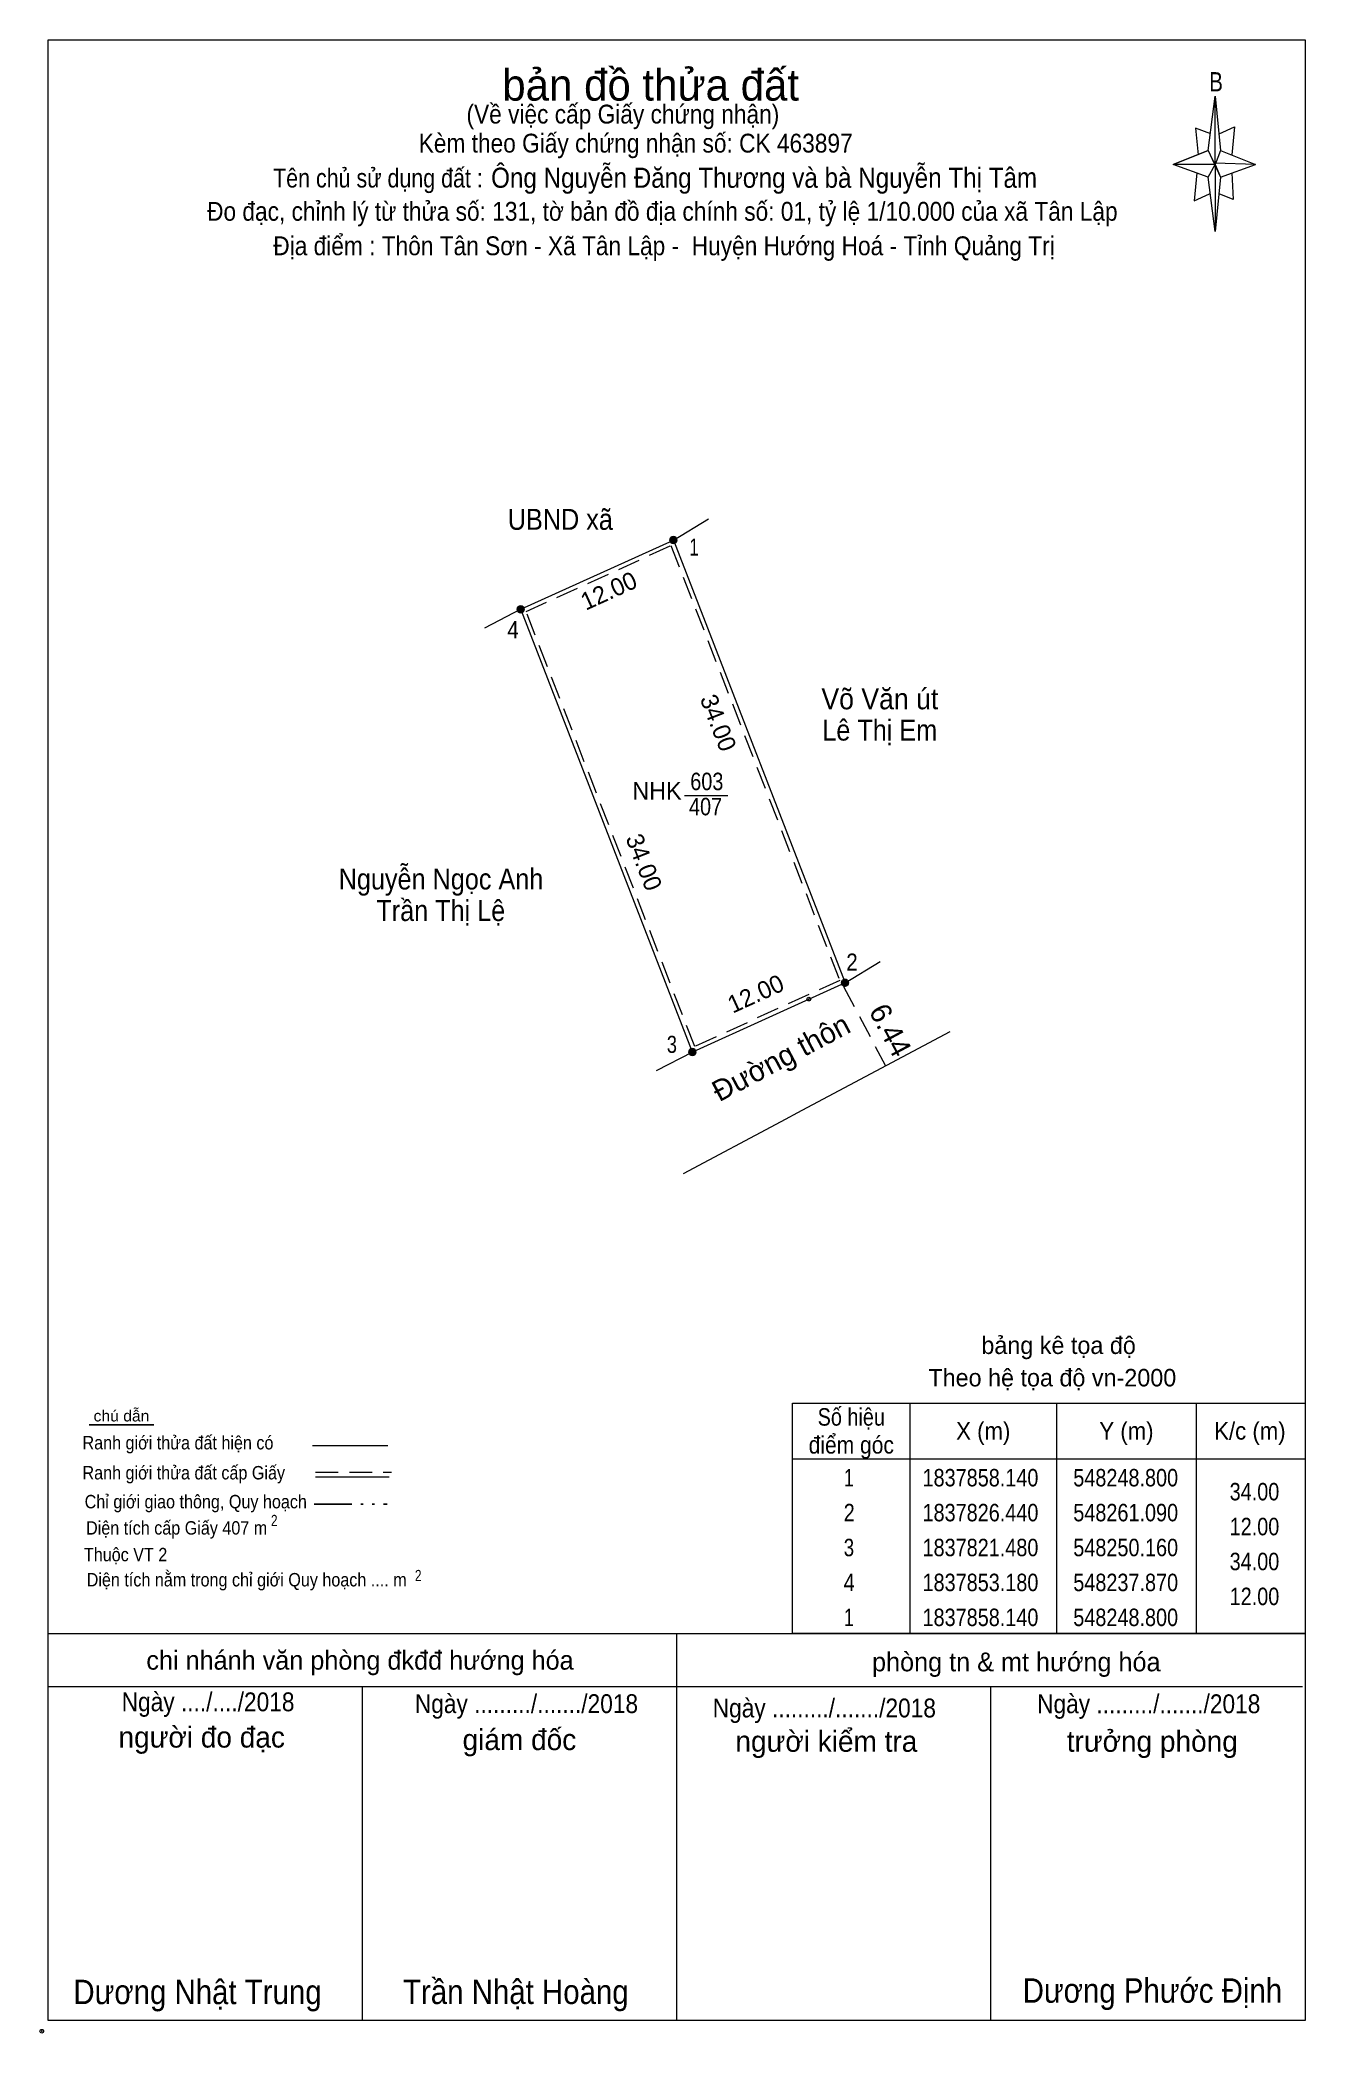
# Model space of a CAD drawing. Header units: metres. Extents: x 548167 to 548833, y 1837778 to 1837924.
# Drawn here: x 548327.8 to 548418.4, y 1837779.3 to 1837922 of the extents above; entities that cross this region are included whole.
import ezdxf
from ezdxf.enums import TextEntityAlignment as Align

# ---------------------------------------------------------------- set-up
doc = ezdxf.new("R2010")
doc.units = ezdxf.units.M
doc.header["$LTSCALE"] = 0.54
doc.header["$PDMODE"] = 32
doc.header["$PDSIZE"] = 0.27
doc.linetypes.add('DASH_DOUBLE_DOT', pattern=[9.2, 5, -1.2, 0.3, -1.2, 0.3, -1.2])
doc.linetypes.add('MEDIUM_DASHED', pattern=[4.5, 3, -1.5])
for name, color, linetype, lineweight in [('4', 7, 'Continuous', 13), ('63', 7, 'Continuous', 13), ('8', 7, 'Continuous', 13)]:
    doc.layers.add(name, color=color, linetype=linetype, lineweight=lineweight)

msp = doc.modelspace()

# ---------------------------------------------------------------- texts
at = {"layer": '4'}
for s, height, p in [('bản đồ thửa đất', 2.25, (548371.515, 1837917.62)), ('bảng kê tọa độ', 1.25, (548400.725, 1837827.88)), ('Theo hệ tọa độ vn-2000', 1.25, (548400.275, 1837825.56)), ('chi nhánh văn phòng đkđđ hướng hóa', 1.35, (548350.7, 1837805.28)), ('phòng tn & mt hướng hóa', 1.35, (548397.695, 1837805.16)), ('người đo đạc', 1.5, (548339.365, 1837799.7)), ('giám đốc', 1.5, (548362.115, 1837799.52)), ('người kiểm tra', 1.5, (548384.095, 1837799.4)), ('trưởng phòng', 1.5, (548407.435, 1837799.4))]:
    msp.add_text(s, height=height, dxfattribs=at).set_placement(p, align=Align.CENTER)
for s, height, width, p in [('B', 1.378, 0.8, (548412, 1837918.28)), ('(Về việc cấp Giấy chứng nhận)', 1.35, 0.9, (548369.525, 1837915.98)), ('Kèm theo Giấy chứng nhận số: CK 463897', 1.35, 0.9, (548370.44, 1837913.9)), ('Tên chủ sử dụng đất :', 1.35, 0.85, (548351.985, 1837911.4)), ('Đo đạc, chỉnh lý từ thửa số: 131, tờ bản đồ địa chính số: 01, tỷ lệ 1/10.000 của xã Tân Lập', 1.35, 0.9, (548372.35, 1837909.02)), ('Địa điểm : Thôn Tân Sơn - Xã Tân Lập -  Huyện Hướng Hoá - Tỉnh Quảng Trị ', 1.35, 0.9, (548372.695, 1837906.55)), ('chú dẫn', 0.7999, 1.05, (548333.62, 1837823.05)), ('Ranh giới thửa đất hiện có ', 0.96, 0.9, (548337.825, 1837821.05)), ('Ranh giới thửa đất cấp Giấy', 0.96, 0.9, (548338.08, 1837818.9)), ('Chỉ giới giao thông, Quy hoạch', 0.96, 0.9, (548338.94, 1837816.83)), ('Diện tích cấp Giấy 407 m', 0.96, 0.9, (548337.57, 1837814.95)), ('2', 0.8, 0.8, (548344.56, 1837815.56)), ('Thuộc VT 2', 0.96, 0.9, (548333.915, 1837813.04)), ('Diện tích nằm trong chỉ giới Quy hoạch .... m', 0.96, 0.9, (548342.585, 1837811.24)), ('2', 0.8, 0.8, (548354.87, 1837811.62)), ('Ngày ..../..../2018', 1.35, 0.9, (548339.82, 1837802.3)), ('Ngày ........./......./2018', 1.35, 0.9, (548362.62, 1837802.17)), ('Ngày ........./......./2018', 1.35, 0.9, (548383.95, 1837801.86)), ('Ngày ........./......./2018', 1.35, 0.9, (548407.18, 1837802.16)), ('Dương Nhật Trung', 1.75, 0.9, (548339.065, 1837781.33)), ('Trần Nhật Hoàng', 1.75, 0.9, (548361.86, 1837781.34)), ('Dương Phước Định', 1.75, 0.9, (548407.445, 1837781.43))]:
    msp.add_text(s, height=height, dxfattribs=dict(at, width=width)).set_placement(p, align=Align.CENTER)
at = {"layer": '4', "width": 0.9}
msp.add_text('Ông Nguyễn Đăng Thương và bà Nguyễn Thị Tâm', height=1.44, dxfattribs=at).set_placement((548360.09, 1837911.38))
at = {"layer": '63'}
for s, width, p in [('Số hiệu', 0.85, (548385.88, 1837822.75)), ('X (m)', 0.95, (548395.33, 1837821.75)), ('Y (m)', 0.95, (548405.585, 1837821.75)), ('K/c (m)', 0.95, (548414.425, 1837821.75)), ('điểm góc', 0.9, (548385.88, 1837820.75)), (' 1', 0.75, (548385.53, 1837818.4)), ('1837858.140', 0.85, (548395.13, 1837818.4)), ('548248.800', 0.85, (548405.53, 1837818.4)), (' 2', 0.85, (548385.535, 1837815.9)), ('1837826.440', 0.85, (548395.13, 1837815.9)), ('548261.090', 0.85, (548405.53, 1837815.9)), (' 3', 0.8, (548385.525, 1837813.4)), ('1837821.480', 0.85, (548395.13, 1837813.4)), ('548250.160', 0.85, (548405.53, 1837813.4)), (' 4', 0.85, (548385.53, 1837810.9)), ('1837853.180', 0.85, (548395.13, 1837810.9)), ('548237.870', 0.85, (548405.53, 1837810.9)), (' 1', 0.75, (548385.53, 1837808.4)), ('1837858.140', 0.85, (548395.13, 1837808.4)), ('548248.800', 0.85, (548405.53, 1837808.4))]:
    msp.add_text(s, height=1.25, dxfattribs=dict(at, width=width)).set_placement(p, align=Align.CENTER)
at = {"layer": '63', "width": 0.85}
for s, p in [('34.00', (548416.53, 1837817.4)), ('12.00', (548416.53, 1837814.9)), ('34.00', (548416.53, 1837812.4)), ('12.00', (548416.53, 1837809.9))]:
    msp.add_text(s, height=1.25, dxfattribs=at).set_placement(p, align=Align.RIGHT)
at = {"layer": '8'}
for s, height, width, p in [('UBND xã', 1.5, 0.9, (548365.045, 1837886.89)), ('1', 1.222, 0.75, (548374.62, 1837885.04)), ('4', 1.222, 0.9, (548361.66, 1837879.13)), ('Võ Văn út', 1.5, 0.95, (548387.925, 1837874.04)), ('Lê Thị Em', 1.5, 0.9, (548387.92, 1837871.8)), ('603', 1.25, 0.85, (548375.535, 1837868.25)), ('407', 1.25, 0.85, (548375.445, 1837866.45)), ('Nguyễn Ngọc Anh', 1.5, 0.9, (548356.5, 1837861.14)), ('Trần Thị Lệ', 1.5, 0.9, (548356.485, 1837858.88)), ('2', 1.222, 0.9, (548385.93, 1837855.33)), ('3', 1.222, 0.8, (548373.035, 1837849.44))]:
    msp.add_text(s, height=height, dxfattribs=dict(at, width=width)).set_placement(p, align=Align.CENTER)
for s, rotation, p in [('12.00', 24.408, (548368.7717, 1837881.9575)), ('34.00', 291.191, (548375.774, 1837872.8509)), ('34.00', 291.191, (548370.454, 1837862.8709)), ('12.00', 24.408, (548379.2917, 1837853.1075))]:
    msp.add_text(s, height=1.25, rotation=rotation, dxfattribs=at).set_placement(p, align=Align.CENTER)
msp.add_text('NHK', height=1.25, dxfattribs=at).set_placement((548371.965, 1837867.58), align=Align.CENTER)
for s, rotation, p in [('6.44', 298.039, (548387.1, 1837852.44)), ('Đường thôn', 28.039, (548376.43, 1837845.9))]:
    msp.add_text(s, height=1.5, rotation=rotation, dxfattribs=at).set_placement(p)

# ---------------------------------------------------------------- hatches: boundary and pattern name
at = {"layer": '8'}
for points in [[(548373.3844, 1837886.16, 1), (548372.8956, 1837886.16, 1)], [(548362.4544, 1837881.2, 1), (548361.9656, 1837881.2, 1)], [(548362.4544, 1837881.2, 1), (548361.9656, 1837881.2, 1)], [(548385.6744, 1837854.46, 1), (548385.1856, 1837854.46, 1)], [(548374.7444, 1837849.5, 1), (548374.2556, 1837849.5, 1)]]:
    msp.add_hatch(color=256, dxfattribs=at).paths.add_polyline_path(points)

# ---------------------------------------------------------------- linework, layer by layer
at = {"layer": '4'}
for p, q in [((548411.43, 1837914.04), (548411.93, 1837917.94)), ((548412.33, 1837914.04), (548414.83, 1837913.04)), ((548411.43, 1837912.14), (548408.93, 1837913.04)), ((548413.13, 1837912.44), (548413.23, 1837910.54)), ((548412.33, 1837912.14), (548411.93, 1837908.24)), ((548413.23, 1837910.54), (548412.23, 1837910.94)), ((548347.31, 1837821.33), (548352.69, 1837821.33)), ((548347.51, 1837819.09), (548352.78, 1837819.09)), ((548328.38, 1837807.87), (548418.38, 1837807.87)), ((548328.38, 1837807.87), (548418.38, 1837807.87)), ((548328.38, 1837807.87), (548418.38, 1837807.87)), ((548373.38, 1837780.17), (548373.38, 1837807.87)), ((548328.38, 1837804.07), (548418.18, 1837804.07)), ((548350.88, 1837780.17), (548350.88, 1837804.07)), ((548395.88, 1837780.17), (548395.88, 1837804.07)), ((548418.38, 1837780.17), (548328.38, 1837780.17))]:
    msp.add_line(p, q, dxfattribs=at)
at = {"layer": '4', "lineweight": 25}
msp.add_line((548335.93, 1837822.82), (548331.31, 1837822.82), dxfattribs=at)
at = {"layer": '4', "linetype": 'MEDIUM_DASHED'}
msp.add_line((548347.51, 1837819.41), (548352.95, 1837819.41), dxfattribs=at)
at = {"layer": '4', "linetype": 'DASH_DOUBLE_DOT', "lineweight": 25}
msp.add_line((548347.41, 1837817.12), (548352.65, 1837817.12), dxfattribs=at)
at = {"layer": '4'}
for points in [[(548328.38, 1837921.97), (548418.38, 1837921.97), (548418.38, 1837780.17), (548328.38, 1837780.17)], [(548411.93, 1837917.94), (548412.33, 1837914.04), (548411.93, 1837913.04)], [(548411.93, 1837913.04), (548408.93, 1837913.04), (548411.43, 1837914.04), (548412.33, 1837912.14), (548414.83, 1837913.04), (548411.93, 1837913.14)], [(548411.93, 1837913.04), (548411.93, 1837908.24), (548411.43, 1837912.14)]]:
    msp.add_lwpolyline(points, close=True, dxfattribs=at)
for points in [[(548411.63, 1837915.24), (548410.53, 1837915.64), (548410.73, 1837913.74)], [(548412.23, 1837915.24), (548413.33, 1837915.74), (548413.13, 1837913.74)], [(548411.93, 1837913.04), (548411.43, 1837914.04), (548408.93, 1837913.04)], [(548410.63, 1837912.44), (548410.43, 1837910.44), (548411.53, 1837910.94)], [(548411.93, 1837913.04), (548412.33, 1837912.14), (548414.83, 1837913.04)]]:
    msp.add_lwpolyline(points, dxfattribs=at)
msp.add_point((548327.91, 1837779.39), dxfattribs=at)
at = {"layer": '63'}
for p, q in [((548390.08, 1837824.37), (548390.08, 1837807.87)), ((548400.58, 1837824.37), (548400.58, 1837807.87)), ((548410.58, 1837824.37), (548410.58, 1837807.87)), ((548381.68, 1837820.37), (548418.38, 1837820.37))]:
    msp.add_line(p, q, dxfattribs=at)
msp.add_lwpolyline([(548381.68, 1837824.37), (548418.38, 1837824.37), (548418.38, 1837807.87), (548381.68, 1837807.87)], close=True, dxfattribs=at)
at = {"layer": '8'}
for p, q in [((548373.14, 1837886.16), (548375.65, 1837887.68)), ((548362.21, 1837881.2), (548359.61, 1837879.85)), ((548373.94, 1837867.86), (548377.04, 1837867.86)), ((548385.43, 1837854.46), (548387.94, 1837855.98)), ((548382.37, 1837845.33), (548392.96, 1837850.97)), ((548374.5, 1837849.5), (548371.9, 1837848.15))]:
    msp.add_line(p, q, dxfattribs=at)
at = {"layer": '8', "linetype": 'MEDIUM_DASHED'}
msp.add_line((548385.32, 1837854.19), (548388.34, 1837848.51), dxfattribs=at)
at = {"layer": '8'}
for points in [[(548362.21, 1837881.2), (548373.14, 1837886.16), (548385.43, 1837854.46), (548374.5, 1837849.5)], [(548373.14, 1837886.16), (548385.43, 1837854.46), (548374.5, 1837849.5), (548362.21, 1837881.2)]]:
    msp.add_lwpolyline(points, close=True, dxfattribs=at)
at = {"layer": '8', "linetype": 'MEDIUM_DASHED'}
msp.add_lwpolyline([(548362.59, 1837881.04), (548372.97, 1837885.76), (548385.05, 1837854.62), (548374.67, 1837849.9)], close=True, dxfattribs=at)
at = {"layer": '8'}
msp.add_lwpolyline([(548373.86, 1837840.8), (548380.87, 1837844.53), (548382.37, 1837845.33)], dxfattribs=at)
at = {"layer": '8', "lineweight": 25}
for centre in [(548373.14, 1837886.16), (548362.21, 1837881.2), (548362.21, 1837881.2), (548385.43, 1837854.46), (548374.5, 1837849.5)]:
    msp.add_circle(centre, 0.2444, dxfattribs=at)
at = {"layer": '8'}
msp.add_point((548382.84, 1837853.29), dxfattribs=at)

msp.set_redraw_order([(e.dxf.handle, doc.entitydb.next_handle()) for e in msp.query("TEXT MTEXT ATTDEF DIMENSION ARC_DIMENSION")])  # texts and dimensions are drawn at this point

doc.saveas('drawing.dxf')
